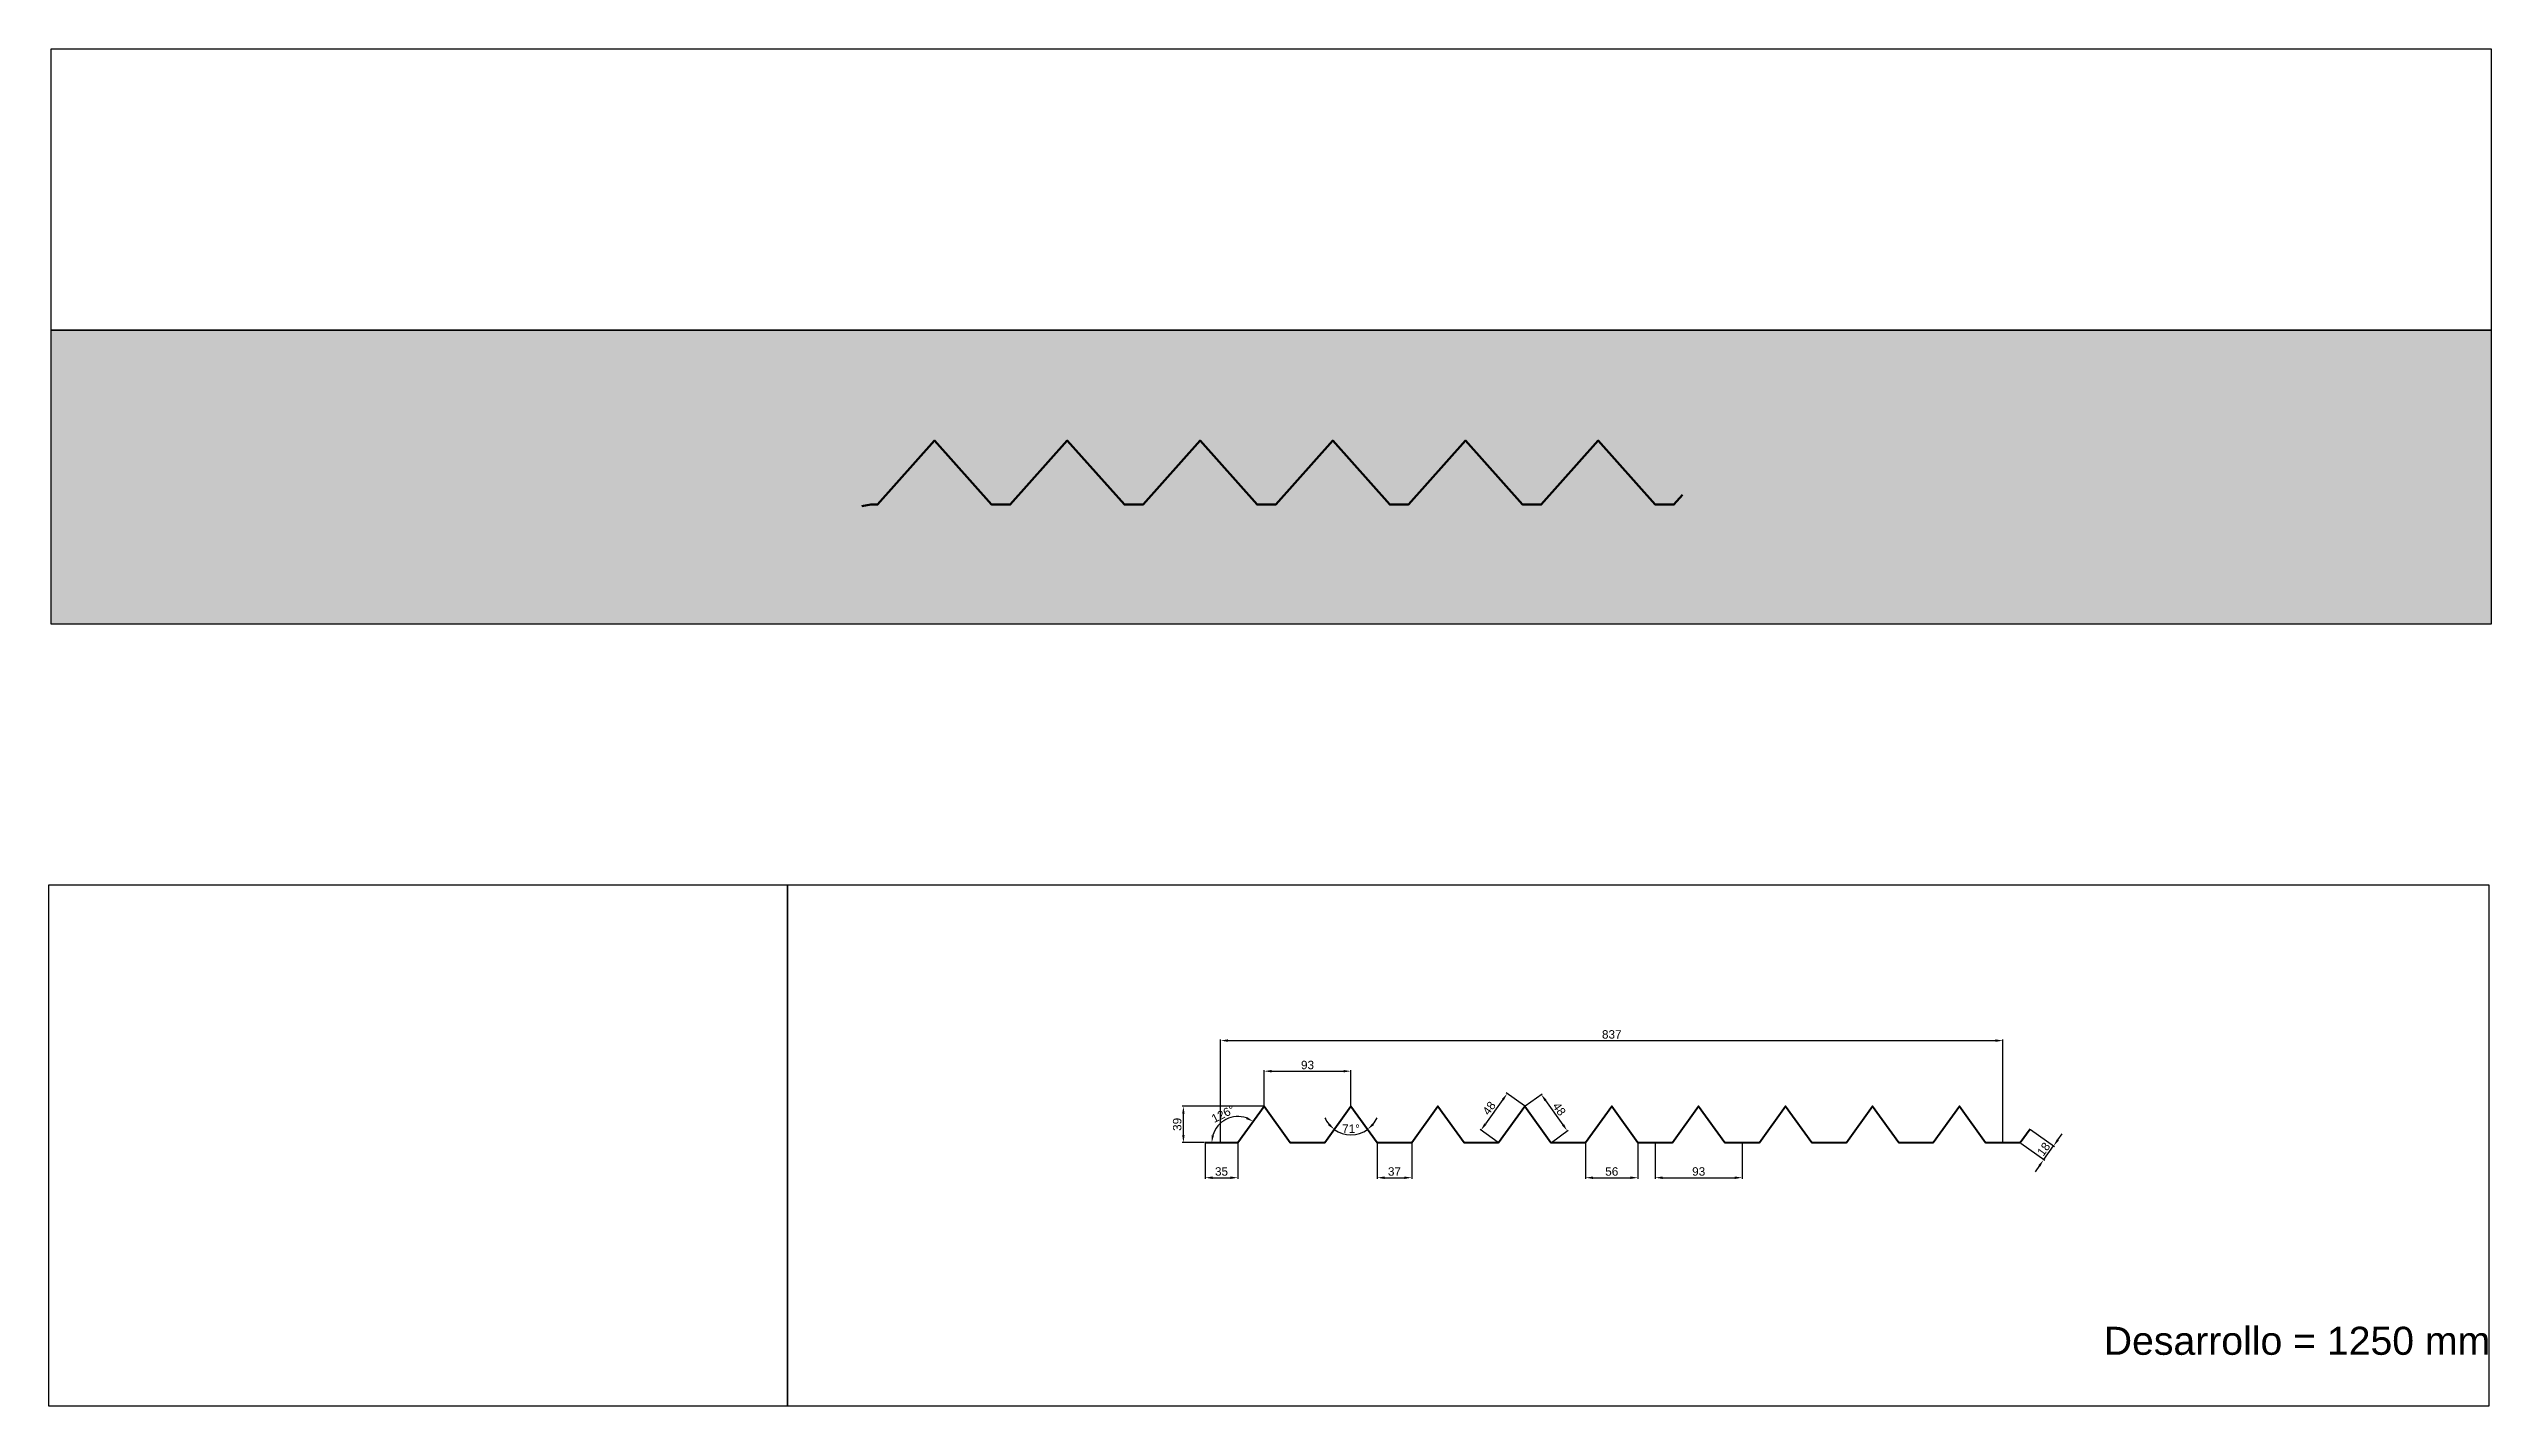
# Model space of a CAD drawing. Header units: millimetres. Extents: x 4334 to 41995838936, y 18500 to 30334.
# Drawn here: x 4334 to 6947, y 28882 to 30334 of the extents above; entities that cross this region are included whole.
import ezdxf

# ---------------------------------------------------------------- set-up
doc = ezdxf.new("R2010")
doc.units = ezdxf.units.MM
doc.layers.add('ANOTACIONES', color=7, linetype='Continuous', plot=False)
for name, color, linetype, lineweight in [('COTAS1', 7, 'Continuous', 0), ('FIBRA NEUTRA', 1, 'Continuous', 40), ('PERFIL ENCABEZADO', 254, 'Continuous', 60), ('RELLENO', 251, 'Continuous', 60)]:
    doc.layers.add(name, color=color, linetype=linetype, lineweight=lineweight)
doc.layers.add('RECUADROS', color=253, linetype='Continuous')
doc.styles.get("Standard").update_dxf_attribs({"font": 'arial.ttf'})
doc.dimstyles.new('ISO-25', dxfattribs={"dimtxt": 9, "dimasz": 8, "dimexe": 1.25, "dimexo": 0.625, "dimgap": 2, "dimtad": 1, "dimdec": 1, "dimtxsty": 'Standard', "dimcen": 2.5, "dimadec": 0, "dimazin": 0, "dimtfac": 1, "dimtdec": 1, "dimtmove": 0, "dimatfit": 3, "dimfxl": 1, "dimarcsym": 0})

msp = doc.modelspace()

# ---------------------------------------------------------------- texts
at = {"layer": 'ANOTACIONES', "insert": (6532.82, 28967.27), "char_height": 30, "attachment_point": 1}
msp.add_mtext_dynamic_manual_height_columns('Desarrollo = 1250 mm', width=6765.1618, gutter_width=150, heights=[0], dxfattribs=at)

# ---------------------------------------------------------------- blocks, each defined once
blk = doc.blocks.new('*D69')
at = {"layer": 'COTAS1', "color": 0, "lineweight": -2, "transparency": 16777216}
for p, q in [((5634.4, 29203.8), (5634.4, 29241.8)), ((5642.4, 29240.6), (5719.4, 29240.6)), ((5727.4, 29203.8), (5727.4, 29241.8))]:
    blk.add_line(p, q, dxfattribs=at)
at = {"layer": 'COTAS1', "color": 0, "transparency": 16777216}
for points in [[(5642.4, 29241.9), (5642.4, 29239.3), (5634.4, 29240.6)], [(5719.4, 29241.9), (5719.4, 29239.3), (5727.4, 29240.6)]]:
    blk.add_solid(points, dxfattribs=at)
at = {"layer": 'Defpoints', "color": 0, "transparency": 16777216}
for p in [(5727.4, 29240.6), (5634.4, 29203.2), (5727.4, 29203.2)]:
    blk.add_point(p, dxfattribs=at)
at = {"layer": 'COTAS1', "color": 0, "transparency": 16777216, "insert": (5680.9, 29247.2), "char_height": 9, "attachment_point": 5}
blk.add_mtext('93', dxfattribs=at)
blk = doc.blocks.new('*D70')
at = {"layer": 'COTAS1', "color": 0, "lineweight": -2, "transparency": 16777216}
for p, q in [((5755.4, 29163.6), (5755.4, 29125.4)), ((5792.4, 29163.6), (5792.4, 29125.4)), ((5763.4, 29126.7), (5784.4, 29126.7))]:
    blk.add_line(p, q, dxfattribs=at)
at = {"layer": 'COTAS1', "color": 0, "transparency": 16777216}
for points in [[(5763.4, 29128), (5763.4, 29125.3), (5755.4, 29126.7)], [(5784.4, 29128), (5784.4, 29125.3), (5792.4, 29126.7)]]:
    blk.add_solid(points, dxfattribs=at)
at = {"layer": 'Defpoints', "color": 0, "transparency": 16777216}
for p in [(5755.4, 29164.2), (5792.4, 29164.2), (5792.4, 29126.7)]:
    blk.add_point(p, dxfattribs=at)
at = {"layer": 'COTAS1', "color": 0, "transparency": 16777216, "insert": (5773.9, 29133.3), "char_height": 9, "attachment_point": 5}
blk.add_mtext('37', dxfattribs=at)
blk = doc.blocks.new('*D71')
at = {"layer": 'COTAS1', "color": 0, "lineweight": -2, "transparency": 16777216}
for p, q in [((5571.4, 29163.6), (5571.4, 29125.4)), ((5606.4, 29163.6), (5606.4, 29125.4)), ((5579.4, 29126.7), (5598.4, 29126.7))]:
    blk.add_line(p, q, dxfattribs=at)
at = {"layer": 'COTAS1', "color": 0, "transparency": 16777216}
for points in [[(5579.4, 29128), (5579.4, 29125.3), (5571.4, 29126.7)], [(5598.4, 29128), (5598.4, 29125.3), (5606.4, 29126.7)]]:
    blk.add_solid(points, dxfattribs=at)
at = {"layer": 'Defpoints', "color": 0, "transparency": 16777216}
for p in [(5571.4, 29164.2), (5606.4, 29164.2), (5606.4, 29126.7)]:
    blk.add_point(p, dxfattribs=at)
at = {"layer": 'COTAS1', "color": 0, "transparency": 16777216, "insert": (5588.9, 29133.3), "char_height": 9, "attachment_point": 5}
blk.add_mtext('35', dxfattribs=at)
blk = doc.blocks.new('*D72')
at = {"layer": 'COTAS1', "color": 0, "lineweight": -2, "transparency": 16777216}
for p, q in [((6443.9, 29163.8), (6469.6, 29145.3)), ((6454.4, 29178.4), (6480.1, 29160)), ((6468.6, 29146.1), (6479.1, 29160.7)), ((6483.8, 29167.2), (6488.4, 29173.7)), ((6464, 29139.6), (6459.3, 29133.1))]:
    blk.add_line(p, q, dxfattribs=at)
at = {"layer": 'COTAS1', "color": 0, "transparency": 16777216}
for points in [[(6482.7, 29168), (6484.9, 29166.4), (6479.1, 29160.7)], [(6462.9, 29140.3), (6465, 29138.8), (6468.6, 29146.1)]]:
    blk.add_solid(points, dxfattribs=at)
at = {"layer": 'Defpoints', "color": 0, "transparency": 16777216}
for p in [(6443.4, 29164.2), (6453.9, 29178.8), (6479.1, 29160.7)]:
    blk.add_point(p, dxfattribs=at)
at = {"layer": 'COTAS1', "color": 0, "transparency": 16777216, "insert": (6468.5, 29157.2), "char_height": 9, "attachment_point": 5, "rotation": 54.3236}
blk.add_mtext('18', dxfattribs=at)
blk = doc.blocks.new('*D73')
at = {"layer": 'COTAS1', "color": 0, "lineweight": -2, "transparency": 16777216}
for p, q in [((5587.9, 29164.8), (5587.9, 29274.6)), ((5595.9, 29273.3), (6416.9, 29273.3)), ((6424.9, 29164.8), (6424.9, 29274.6))]:
    blk.add_line(p, q, dxfattribs=at)
at = {"layer": 'COTAS1', "color": 0, "transparency": 16777216}
for points in [[(5595.9, 29274.7), (5595.9, 29272), (5587.9, 29273.3)], [(6416.9, 29274.7), (6416.9, 29272), (6424.9, 29273.3)]]:
    blk.add_solid(points, dxfattribs=at)
at = {"layer": 'Defpoints', "color": 0, "transparency": 16777216}
for p in [(6424.9, 29273.3), (5587.9, 29164.2), (6424.9, 29164.2)]:
    blk.add_point(p, dxfattribs=at)
at = {"layer": 'COTAS1', "color": 0, "transparency": 16777216, "insert": (6006.4, 29279.9), "char_height": 9, "attachment_point": 5}
blk.add_mtext('837', dxfattribs=at)
blk = doc.blocks.new('*D74')
at = {"layer": 'COTAS1', "color": 0, "lineweight": -2, "transparency": 16777216}
for p, q in [((5912.9, 29203.5), (5893.5, 29217.4)), ((5889.9, 29210.2), (5871.2, 29184.2)), ((5884.9, 29164.5), (5865.5, 29178.4))]:
    blk.add_line(p, q, dxfattribs=at)
at = {"layer": 'COTAS1', "color": 0, "transparency": 16777216}
for points in [[(5888.8, 29211), (5891, 29209.4), (5894.5, 29216.7)], [(5870.1, 29185), (5872.3, 29183.4), (5866.5, 29177.7)]]:
    blk.add_solid(points, dxfattribs=at)
at = {"layer": 'Defpoints', "color": 0, "transparency": 16777216}
for p in [(5913.4, 29203.2), (5866.5, 29177.7), (5885.4, 29164.2)]:
    blk.add_point(p, dxfattribs=at)
at = {"layer": 'COTAS1', "color": 0, "transparency": 16777216, "insert": (5875.2, 29201), "char_height": 9, "attachment_point": 5, "rotation": 54.3236}
blk.add_mtext('48', dxfattribs=at)
blk = doc.blocks.new('*D75')
at = {"layer": 'COTAS1', "color": 0, "lineweight": -2, "transparency": 16777216}
for p, q in [((5913.9, 29203.5), (5931.9, 29216.5)), ((5935.5, 29209.2), (5954.2, 29183.2)), ((5941.9, 29164.5), (5959.9, 29177.5))]:
    blk.add_line(p, q, dxfattribs=at)
at = {"layer": 'COTAS1', "color": 0, "transparency": 16777216}
for points in [[(5936.6, 29210), (5934.5, 29208.5), (5930.9, 29215.7)], [(5955.3, 29184), (5953.1, 29182.5), (5958.9, 29176.7)]]:
    blk.add_solid(points, dxfattribs=at)
at = {"layer": 'Defpoints', "color": 0, "transparency": 16777216}
for p in [(5913.4, 29203.2), (5941.4, 29164.2), (5958.9, 29176.7)]:
    blk.add_point(p, dxfattribs=at)
at = {"layer": 'COTAS1', "color": 0, "transparency": 16777216, "insert": (5950.2, 29200.1), "char_height": 9, "attachment_point": 5, "rotation": 305.6764}
blk.add_mtext('48', dxfattribs=at)
blk = doc.blocks.new('*D76')
at = {"layer": 'COTAS1', "color": 0, "lineweight": -2, "transparency": 16777216}
blk.add_arc((5606.4, 29164.2), 27.9, 70.7881, 163.5355, dxfattribs=at)
at = {"layer": 'COTAS1', "color": 0, "transparency": 16777216}
for points in [[(5616.2, 29191.7), (5615, 29189.4), (5622.7, 29186.9)], [(5580.9, 29171.9), (5578.3, 29172.3), (5578.4, 29164.2)]]:
    blk.add_solid(points, dxfattribs=at)
at = {"layer": 'Defpoints', "color": 0, "transparency": 16777216}
for p in [(5603.4, 29191.9), (5634.4, 29203.2), (5571.4, 29164.2), (5606.4, 29164.2), (5606.4, 29164.2)]:
    blk.add_point(p, dxfattribs=at)
at = {"layer": 'COTAS1', "color": 0, "transparency": 16777216, "insert": (5590.6, 29194.9), "char_height": 9, "attachment_point": 5, "rotation": 27.1618}
blk.add_mtext('126°', dxfattribs=at)
blk = doc.blocks.new('*D77')
at = {"layer": 'COTAS1', "color": 0, "lineweight": -2, "transparency": 16777216}
for start, end in [(204.2441, 219.2838), (320.7162, 335.7559), (234.3236, 305.6764)]:
    blk.add_arc((5727.4, 29203.2), 30.6, start, end, dxfattribs=at)
at = {"layer": 'COTAS1', "color": 0, "transparency": 16777216}
for points in [[(5704.6, 29184.8), (5702.8, 29182.9), (5709.6, 29178.3)], [(5752, 29182.9), (5750.1, 29184.8), (5745.2, 29178.3)]]:
    blk.add_solid(points, dxfattribs=at)
at = {"layer": 'Defpoints', "color": 0, "transparency": 16777216}
for p in [(5727.4, 29203.2), (5727.4, 29203.2), (5699.4, 29164.2), (5721.1, 29173.3), (5755.4, 29164.2)]:
    blk.add_point(p, dxfattribs=at)
at = {"layer": 'COTAS1', "color": 0, "transparency": 16777216, "insert": (5727.4, 29179.1), "char_height": 9, "attachment_point": 5}
blk.add_mtext('71°', dxfattribs=at)
blk = doc.blocks.new('*D78')
at = {"layer": 'COTAS1', "color": 0, "lineweight": -2, "transparency": 16777216}
for p, q in [((5978.4, 29163.6), (5978.4, 29125.4)), ((6034.4, 29163.6), (6034.4, 29125.4)), ((5986.4, 29126.7), (6026.4, 29126.7))]:
    blk.add_line(p, q, dxfattribs=at)
at = {"layer": 'COTAS1', "color": 0, "transparency": 16777216}
for points in [[(5986.4, 29128), (5986.4, 29125.3), (5978.4, 29126.7)], [(6026.4, 29128), (6026.4, 29125.3), (6034.4, 29126.7)]]:
    blk.add_solid(points, dxfattribs=at)
at = {"layer": 'Defpoints', "color": 0, "transparency": 16777216}
for p in [(5978.4, 29164.2), (6034.4, 29164.2), (6034.4, 29126.7)]:
    blk.add_point(p, dxfattribs=at)
at = {"layer": 'COTAS1', "color": 0, "transparency": 16777216, "insert": (6006.4, 29133.3), "char_height": 9, "attachment_point": 5}
blk.add_mtext('56', dxfattribs=at)
blk = doc.blocks.new('*D79')
at = {"layer": 'COTAS1', "color": 0, "lineweight": -2, "transparency": 16777216}
for p, q in [((6052.9, 29163.6), (6052.9, 29125.4)), ((6145.9, 29163.6), (6145.9, 29125.4)), ((6060.9, 29126.7), (6137.9, 29126.7))]:
    blk.add_line(p, q, dxfattribs=at)
at = {"layer": 'COTAS1', "color": 0, "transparency": 16777216}
for points in [[(6060.9, 29128), (6060.9, 29125.3), (6052.9, 29126.7)], [(6137.9, 29128), (6137.9, 29125.3), (6145.9, 29126.7)]]:
    blk.add_solid(points, dxfattribs=at)
at = {"layer": 'Defpoints', "color": 0, "transparency": 16777216}
for p in [(6052.9, 29164.2), (6145.9, 29164.2), (6145.9, 29126.7)]:
    blk.add_point(p, dxfattribs=at)
at = {"layer": 'COTAS1', "color": 0, "transparency": 16777216, "insert": (6099.4, 29133.3), "char_height": 9, "attachment_point": 5}
blk.add_mtext('93', dxfattribs=at)
blk = doc.blocks.new('*D80')
at = {"layer": 'COTAS1', "color": 0, "lineweight": -2, "transparency": 16777216}
for p, q in [((5633.8, 29203.2), (5546.8, 29203.2)), ((5548.1, 29172.2), (5548.1, 29195.2)), ((5570.8, 29164.2), (5546.8, 29164.2))]:
    blk.add_line(p, q, dxfattribs=at)
at = {"layer": 'COTAS1', "color": 0, "transparency": 16777216}
for points in [[(5546.8, 29195.2), (5549.4, 29195.2), (5548.1, 29203.2)], [(5546.8, 29172.2), (5549.4, 29172.2), (5548.1, 29164.2)]]:
    blk.add_solid(points, dxfattribs=at)
at = {"layer": 'Defpoints', "color": 0, "transparency": 16777216}
for p in [(5548.1, 29203.2), (5634.4, 29203.2), (5571.4, 29164.2)]:
    blk.add_point(p, dxfattribs=at)
at = {"layer": 'COTAS1', "color": 0, "transparency": 16777216, "insert": (5541.5, 29183.7), "char_height": 9, "attachment_point": 5, "rotation": 90}
blk.add_mtext('39', dxfattribs=at)

# ---------------------------------------------------------------- dimensions: what is measured, and where the dimension line sits
at = {"layer": 'COTAS1'}
for base, p1, p2, picture, middle in [((6424.88, 29273.32), (5587.88, 29164.18), (6424.88, 29164.18), '*D73', (6006.38, 29279.92)), ((5727.38, 29240.59), (5634.38, 29203.18), (5727.38, 29203.18), '*D69', (5680.88, 29247.19)), ((5606.38, 29126.66), (5571.38, 29164.18), (5606.38, 29164.18), '*D71', (5588.88, 29133.26)), ((5792.38, 29126.66), (5755.38, 29164.18), (5792.38, 29164.18), '*D70', (5773.88, 29133.26)), ((6034.38, 29126.66), (5978.38, 29164.18), (6034.38, 29164.18), '*D78', (6006.38, 29133.26)), ((6145.88, 29126.66), (6052.88, 29164.18), (6145.88, 29164.18), '*D79', (6099.38, 29133.26))]:
    dim = msp.add_linear_dim(base=base, p1=p1, p2=p2, dimstyle='ISO-25', dxfattribs=at)
    dim.commit()
    dim.dimension.update_dxf_attribs({"geometry": picture, "text_midpoint": middle})
for p1, p2, distance, picture, middle in [((5913.38, 29203.18), (5885.38, 29164.18), -23.19, '*D74', (5875.19, 29201.05)), ((5913.38, 29203.18), (5941.38, 29164.18), 21.54, '*D75', (5950.23, 29200.08)), ((6443.38, 29164.18), (6453.88, 29178.8), -31.07, '*D72', (6468.51, 29157.22))]:
    dim = msp.add_aligned_dim(p1=p1, p2=p2, distance=distance, dimstyle='ISO-25', dxfattribs=at)
    dim.commit()
    dim.dimension.update_dxf_attribs({"geometry": picture, "text_midpoint": middle})
dim = msp.add_linear_dim(base=(5548.1, 29203.18), p1=(5571.38, 29164.18), p2=(5634.38, 29203.18), angle=90, dimstyle='ISO-25', dxfattribs=at)
dim.commit()
dim.dimension.update_dxf_attribs({"geometry": '*D80', "text_midpoint": (5541.5, 29183.68)})
for base, line1, line2, picture, middle in [((5603.36, 29191.95), ((5606.38, 29164.18), (5634.38, 29203.18)), ((5571.38, 29164.18), (5606.38, 29164.18)), '*D76', (5590.62, 29194.9)), ((5721.08, 29173.27), ((5727.38, 29203.18), (5755.38, 29164.18)), ((5699.38, 29164.18), (5727.38, 29203.18)), '*D77', (5727.38, 29179.13))]:
    dim = msp.add_angular_dim_2l(base=base, line1=line1, line2=line2, dimstyle='ISO-25', dxfattribs=at)
    dim.commit()
    dim.dimension.update_dxf_attribs({"geometry": picture, "text_midpoint": middle})

# ---------------------------------------------------------------- hatches: boundary and pattern name
at = {"layer": 'RELLENO'}
h = msp.add_hatch(color=256, dxfattribs=at)
h.dxf.hatch_style = 1
h.paths.add_polyline_path([(6947.24, 29718.62), (6947.24, 30033.28), (4336.87, 30033.28), (4336.87, 29718.62)])

# ---------------------------------------------------------------- linework, layer by layer
at = {"layer": 'FIBRA NEUTRA'}
msp.add_lwpolyline([(5571.38, 29164.18), (5606.38, 29164.18), (5634.38, 29203.18), (5662.38, 29164.18), (5699.38, 29164.18), (5727.38, 29203.18), (5755.38, 29164.18), (5792.38, 29164.18), (5820.38, 29203.18), (5848.38, 29164.18), (5885.38, 29164.18), (5913.38, 29203.18), (5941.38, 29164.18), (5978.38, 29164.18), (6006.38, 29203.18), (6034.38, 29164.18), (6071.38, 29164.18), (6099.38, 29203.18), (6127.38, 29164.18), (6164.38, 29164.18), (6192.38, 29203.18), (6220.38, 29164.18), (6257.38, 29164.18), (6285.38, 29203.18), (6313.38, 29164.18), (6350.38, 29164.18), (6378.38, 29203.18), (6406.38, 29164.18), (6443.38, 29164.18), (6453.88, 29178.8)], dxfattribs=at)
at = {"layer": 'PERFIL ENCABEZADO'}
msp.add_lwpolyline([(6082.24, 29857.12), (6072.92, 29846.68), (6052.92, 29846.68), (5991.92, 29915.08), (5930.92, 29846.68), (5910.92, 29846.68), (5849.92, 29915.08), (5788.92, 29846.68), (5768.92, 29846.68), (5707.92, 29915.08), (5646.92, 29846.68), (5626.92, 29846.68), (5565.92, 29915.08), (5504.92, 29846.68), (5484.92, 29846.68), (5423.92, 29915.08), (5362.92, 29846.68), (5342.92, 29846.68), (5281.92, 29915.08), (5220.92, 29846.68), (5213.77, 29846.68), (5203.92, 29844.94)], dxfattribs=at)
at = {"layer": 'RECUADROS'}
for points in [[(4336.87, 30334.05), (6947.24, 30334.05), (6947.24, 30033.28), (4336.87, 30033.28)], [(4336.87, 30033.28), (6947.24, 30033.28), (6947.24, 29718.62), (4336.87, 29718.62)]]:
    msp.add_lwpolyline(points, close=True, dxfattribs=at)
at = {"layer": 'RECUADROS', "color": 0, "lineweight": 30}
for points in [[(4334.28, 29439.81), (5124.39, 29439.81), (5124.39, 28882.36), (4334.28, 28882.36)], [(5124.39, 29439.81), (6944.66, 29439.81), (6944.66, 28882.36), (5124.39, 28882.36)]]:
    msp.add_lwpolyline(points, close=True, dxfattribs=at)

msp.set_redraw_order([(e.dxf.handle, doc.entitydb.next_handle()) for e in msp.query("TEXT MTEXT ATTDEF DIMENSION ARC_DIMENSION")])  # texts and dimensions are drawn at this point

doc.saveas('drawing.dxf')
